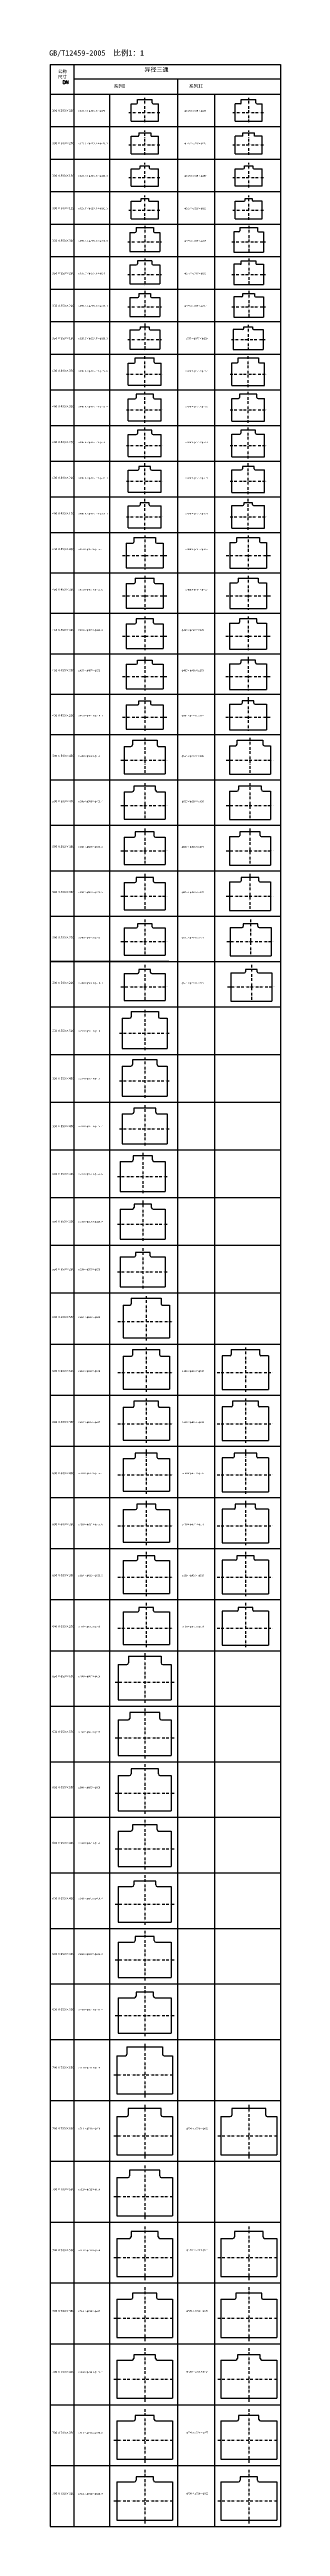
# Model space of a CAD drawing. Header units: inches. Extents: x -2812 to 39570, y -19532 to 26612.
# Drawn here: x -865 to 3438, y -19532 to 26579 of the extents above; entities that cross this region are included whole.
import ezdxf

# ---------------------------------------------------------------- set-up
doc = ezdxf.new("R2010")
doc.units = ezdxf.units.IN
doc.header["$MEASUREMENT"] = 0
doc.linetypes.add('BORDER2', pattern=[0.875, 0.25, -0.125, 0.25, -0.125, 0, -0.125])
doc.layers.add('图层2', color=3, linetype='BORDER2')

msp = doc.modelspace()

# ---------------------------------------------------------------- linework, layer by layer
at = {"ltscale": 30}
for p, q in [((-854, 26299), (3438, 26299)), ((-854, 26299), (-854, -19532)), ((-413, 26299), (-413, -19532)), ((3438, 26299), (3438, -19532)), ((-413, 26031), (3438, 26031)), ((1518, 26031), (1518, -19532)), ((-854, 25750), (3438, 25750)), ((252, 25750), (252, -19532)), ((656, 25245), (656, 25569)), ((656, 25569), (754, 25569)), ((774, 25648), (1047, 25648)), ((774, 25589), (774, 25648)), ((1047, 25589), (1047, 25648)), ((1067, 25569), (1164, 25569)), ((1164, 25245), (1164, 25569)), ((2211, 25750), (2211, -19532)), ((2591, 25244), (2591, 25569)), ((2688, 25569), (2591, 25569)), ((2708, 25589), (2708, 25648)), ((2708, 25648), (2981, 25648)), ((2981, 25589), (2981, 25648)), ((3001, 25569), (3099, 25569)), ((3099, 25244), (3099, 25569)), ((-854, 25145), (3438, 25145)), ((656, 25245), (1164, 25245)), ((656, 24963), (781, 24963)), ((656, 24640), (656, 24963)), ((801, 25031), (1020, 25031)), ((801, 25031), (801, 24983)), ((1020, 25031), (1020, 24983)), ((1040, 24963), (1164, 24963)), ((1164, 24640), (1164, 24963)), ((2591, 25244), (3099, 25244)), ((2591, 24639), (2591, 24964)), ((2735, 24964), (2591, 24964)), ((2735, 25031), (2954, 25031)), ((2735, 24964), (2735, 25031)), ((2954, 24964), (2954, 25031)), ((3099, 24964), (2954, 24964)), ((3099, 24639), (3099, 24964)), ((-854, 24540), (3438, 24540)), ((656, 24640), (1164, 24640)), ((2591, 24639), (3099, 24639)), ((656, 24034), (656, 24358)), ((656, 24358), (806, 24358)), ((656, 24034), (1164, 24034)), ((826, 24378), (826, 24415)), ((826, 24415), (994, 24415)), ((994, 24415), (994, 24378)), ((1014, 24358), (1164, 24358)), ((1164, 24034), (1164, 24358)), ((2591, 24034), (2591, 24359)), ((2591, 24359), (2745, 24359)), ((3099, 24034), (2591, 24034)), ((2765, 24379), (2765, 24415)), ((2765, 24415), (2924, 24415)), ((2924, 24415), (2924, 24379)), ((2944, 24359), (3099, 24359)), ((3099, 24034), (3099, 24359)), ((-854, 23934), (3438, 23934)), ((656, 23753), (820, 23753)), ((656, 23429), (656, 23753)), ((840, 23773), (840, 23807)), ((840, 23807), (981, 23807)), ((981, 23807), (981, 23773)), ((1001, 23753), (1164, 23753)), ((1164, 23429), (1164, 23753)), ((2591, 23429), (2591, 23754)), ((2591, 23754), (2758, 23754)), ((2778, 23774), (2778, 23807)), ((2778, 23807), (2911, 23807)), ((2911, 23807), (2911, 23774)), ((3099, 23754), (2931, 23754)), ((3099, 23429), (3099, 23754)), ((-854, 23329), (3438, 23329)), ((629, 23174), (629, 22819)), ((629, 23174), (726, 23174)), ((656, 23429), (1164, 23429)), ((746, 23267), (746, 23194)), ((746, 23267), (1070, 23267)), ((1070, 23267), (1070, 23194)), ((1090, 23174), (1187, 23174)), ((1187, 23174), (1187, 22819)), ((2566, 23185), (2566, 22808)), ((2662, 23185), (2566, 23185)), ((2591, 23429), (3099, 23429)), ((2682, 23267), (3007, 23267)), ((2682, 23267), (2682, 23205)), ((3007, 23267), (3007, 23205)), ((3027, 23185), (3124, 23185)), ((3124, 23185), (3124, 22808)), ((-854, 22724), (3438, 22724)), ((629, 22819), (1187, 22819)), ((771, 22648), (771, 22589)), ((1044, 22648), (771, 22648)), ((1044, 22648), (1044, 22589)), ((2566, 22808), (3124, 22808)), ((2708, 22600), (2708, 22648)), ((2708, 22648), (2981, 22648)), ((2981, 22648), (2981, 22600)), ((629, 22569), (751, 22569)), ((629, 22569), (629, 22214)), ((629, 22214), (1187, 22214)), ((1064, 22569), (1187, 22569)), ((1187, 22569), (1187, 22214)), ((2688, 22580), (2566, 22580)), ((2566, 22580), (2566, 22203)), ((2566, 22203), (3124, 22203)), ((3001, 22580), (3124, 22580)), ((3124, 22580), (3124, 22203)), ((-854, 22119), (3438, 22119)), ((629, 21964), (629, 21608)), ((629, 21964), (778, 21964)), ((798, 22034), (798, 21984)), ((798, 22034), (1017, 22034)), ((1017, 22034), (1017, 21984)), ((1037, 21964), (1187, 21964)), ((1187, 21964), (1187, 21608)), ((2566, 21975), (2566, 21598)), ((2715, 21975), (2566, 21975)), ((2735, 21995), (2735, 22034)), ((2735, 22034), (2954, 22034)), ((2954, 22034), (2954, 21995)), ((2974, 21975), (3124, 21975)), ((3124, 21975), (3124, 21598)), ((-854, 21513), (3438, 21513)), ((629, 21608), (1187, 21608)), ((629, 21359), (804, 21359)), ((629, 21359), (629, 21003)), ((824, 21419), (824, 21379)), ((824, 21419), (992, 21419)), ((992, 21419), (992, 21379)), ((1012, 21359), (1187, 21359)), ((1187, 21359), (1187, 21003)), ((2736, 21369), (2556, 21369)), ((2556, 21369), (2556, 20992)), ((2566, 21598), (3124, 21598)), ((2756, 21389), (2756, 21419)), ((2756, 21419), (2915, 21419)), ((2915, 21419), (2915, 21389)), ((2935, 21369), (3114, 21369)), ((3114, 21369), (3114, 20992)), ((-854, 20908), (3438, 20908)), ((629, 21003), (1187, 21003)), ((730, 20840), (1086, 20840)), ((730, 20758), (730, 20840)), ((1086, 20758), (1086, 20840)), ((2556, 20992), (3114, 20992)), ((2648, 20840), (3025, 20840)), ((2648, 20768), (2648, 20840)), ((3025, 20840), (3025, 20768)), ((603, 20331), (603, 20738)), ((603, 20738), (710, 20738)), ((603, 20331), (1213, 20331)), ((908, 20738), (908, 20738)), ((1106, 20738), (1213, 20738)), ((1213, 20331), (1213, 20738)), ((2532, 20322), (2532, 20748)), ((2532, 20748), (2628, 20748)), ((2532, 20322), (3142, 20322)), ((2836, 20738), (2837, 20738)), ((3045, 20748), (3142, 20748)), ((3142, 20322), (3142, 20748)), ((-854, 20244), (3438, 20244)), ((603, 20074), (726, 20074)), ((603, 19667), (603, 20074)), ((1070, 20166), (746, 20166)), ((746, 20166), (746, 20094)), ((908, 20074), (908, 20074)), ((1070, 20094), (1070, 20166)), ((1090, 20074), (1213, 20074)), ((1213, 19667), (1213, 20074)), ((2532, 20084), (2654, 20084)), ((2532, 19658), (2532, 20084)), ((2999, 20166), (2674, 20166)), ((2674, 20166), (2674, 20104)), ((2836, 20074), (2837, 20074)), ((2999, 20104), (2999, 20166)), ((3019, 20084), (3142, 20084)), ((3142, 19658), (3142, 20084)), ((-854, 19580), (3438, 19580)), ((603, 19667), (1213, 19667)), ((603, 19410), (751, 19410)), ((603, 19003), (603, 19410)), ((1044, 19490), (771, 19490)), ((771, 19490), (771, 19430)), ((908, 19410), (908, 19410)), ((1044, 19430), (1044, 19490)), ((1064, 19410), (1213, 19410)), ((1213, 19003), (1213, 19410)), ((2532, 19658), (3142, 19658)), ((2532, 19420), (2680, 19420)), ((2532, 18994), (2532, 19420)), ((2973, 19490), (2700, 19490)), ((2700, 19490), (2700, 19440)), ((2836, 19410), (2837, 19410)), ((2973, 19440), (2973, 19490)), ((2993, 19420), (3142, 19420)), ((3142, 18994), (3142, 19420)), ((-854, 18916), (3438, 18916)), ((603, 19003), (1213, 19003)), ((2532, 18994), (3142, 18994)), ((2836, 19273), (2837, 19273)), ((603, 18746), (778, 18746)), ((603, 18339), (603, 18746)), ((1018, 18816), (798, 18816)), ((798, 18816), (798, 18766)), ((908, 18746), (908, 18746)), ((1018, 18766), (1018, 18816)), ((1038, 18746), (1213, 18746)), ((1213, 18339), (1213, 18746)), ((2532, 18756), (2707, 18756)), ((2532, 18330), (2532, 18756)), ((2946, 18816), (2727, 18816)), ((2727, 18816), (2727, 18776)), ((2836, 18746), (2837, 18746)), ((2946, 18776), (2946, 18816)), ((2966, 18756), (3142, 18756)), ((3142, 18330), (3142, 18756)), ((-854, 18252), (3438, 18252)), ((603, 18339), (1213, 18339)), ((603, 18082), (804, 18082)), ((603, 17675), (603, 18082)), ((992, 18143), (824, 18143)), ((824, 18143), (824, 18102)), ((908, 18082), (908, 18082)), ((992, 18102), (992, 18143)), ((1012, 18082), (1213, 18082)), ((1213, 17675), (1213, 18082)), ((2532, 18330), (3142, 18330)), ((2532, 18092), (2737, 18092)), ((2532, 17666), (2532, 18092)), ((2916, 18143), (2757, 18143)), ((2757, 18143), (2757, 18112)), ((2836, 18082), (2837, 18082)), ((2916, 18112), (2916, 18143)), ((2936, 18092), (3142, 18092)), ((3142, 17666), (3142, 18092)), ((-854, 17588), (3438, 17588)), ((603, 17675), (1213, 17675)), ((2532, 17666), (3142, 17666)), ((565, 17390), (565, 16933)), ((565, 17390), (685, 17390)), ((705, 17492), (705, 17410)), ((705, 17492), (1111, 17492)), ((908, 17390), (908, 17390)), ((1111, 17492), (1111, 17410)), ((1131, 17390), (1251, 17390)), ((1251, 17390), (1251, 16933)), ((2492, 17402), (2492, 16922)), ((2492, 17402), (2602, 17402)), ((2622, 17492), (3048, 17492)), ((2622, 17422), (2622, 17492)), ((2834, 17390), (2835, 17390)), ((3048, 17492), (3048, 17422)), ((3068, 17402), (3178, 17402)), ((3178, 17402), (3178, 16922)), ((-854, 16836), (3438, 16836)), ((565, 16933), (1251, 16933)), ((565, 16638), (710, 16638)), ((565, 16638), (565, 16181)), ((730, 16740), (1086, 16740)), ((730, 16740), (730, 16658)), ((908, 16638), (908, 16638)), ((1086, 16658), (1086, 16740)), ((1106, 16638), (1251, 16638)), ((1251, 16638), (1251, 16181)), ((2492, 16922), (3178, 16922)), ((2492, 16650), (2626, 16650)), ((2492, 16650), (2492, 16170)), ((2646, 16740), (3023, 16740)), ((2646, 16740), (2646, 16670)), ((2834, 16638), (2835, 16638)), ((3023, 16740), (3023, 16670)), ((3043, 16650), (3178, 16650)), ((3178, 16650), (3178, 16170)), ((565, 16181), (1251, 16181)), ((2492, 16170), (3178, 16170)), ((-854, 16084), (3438, 16084)), ((565, 15886), (726, 15886)), ((565, 15886), (565, 15429)), ((1070, 15978), (746, 15978)), ((746, 15978), (746, 15906)), ((908, 15886), (908, 15886)), ((1070, 15906), (1070, 15978)), ((1090, 15886), (1251, 15886)), ((1251, 15886), (1251, 15429)), ((2490, 15897), (2651, 15897)), ((2490, 15897), (2490, 15417)), ((2996, 15978), (2671, 15978)), ((2671, 15978), (2671, 15917)), ((2833, 15886), (2833, 15886)), ((2996, 15917), (2996, 15978)), ((3016, 15897), (3176, 15897)), ((3176, 15897), (3176, 15417)), ((-854, 15331), (3438, 15331)), ((565, 15429), (1251, 15429)), ((2490, 15417), (3176, 15417)), ((565, 15134), (752, 15134)), ((565, 15134), (565, 14677)), ((772, 15154), (772, 15213)), ((772, 15213), (1045, 15213)), ((908, 15134), (908, 15134)), ((1045, 15213), (1045, 15154)), ((1065, 15134), (1251, 15134)), ((1251, 15134), (1251, 14677)), ((2490, 15145), (2677, 15145)), ((2490, 15145), (2490, 14665)), ((2970, 15213), (2697, 15213)), ((2697, 15213), (2697, 15165)), ((2833, 15134), (2833, 15134)), ((2970, 15165), (2970, 15213)), ((2990, 15145), (3176, 15145)), ((3176, 15145), (3176, 14665)), ((-854, 14579), (3438, 14579)), ((565, 14677), (1251, 14677)), ((565, 14382), (779, 14382)), ((565, 14382), (565, 13925)), ((799, 14402), (799, 14451)), ((799, 14451), (1018, 14451)), ((908, 14382), (908, 14382)), ((1018, 14451), (1018, 14402)), ((1038, 14382), (1251, 14382)), ((1251, 14382), (1251, 13925)), ((2490, 14665), (3176, 14665)), ((2490, 14393), (2704, 14393)), ((2490, 14393), (2490, 13913)), ((2943, 14451), (2724, 14451)), ((2724, 14451), (2724, 14413)), ((2833, 14382), (2833, 14382)), ((2943, 14413), (2943, 14451)), ((2963, 14393), (3176, 14393)), ((3176, 14393), (3176, 13913)), ((565, 13925), (1251, 13925)), ((2490, 13913), (3176, 13913)), ((2833, 14272), (2833, 14272)), ((2833, 14272), (2833, 14272)), ((-854, 13827), (3438, 13827)), ((528, 13606), (528, 13098)), ((528, 13606), (651, 13606)), ((681, 13720), (681, 13636)), ((681, 13720), (1138, 13720)), ((1138, 13720), (1138, 13636)), ((1168, 13606), (1290, 13606)), ((1290, 13606), (1290, 13098)), ((2488, 13617), (2488, 13087)), ((2488, 13617), (2599, 13617)), ((2629, 13720), (3109, 13720)), ((2629, 13647), (2629, 13720)), ((3109, 13720), (3109, 13647)), ((3139, 13617), (3250, 13617)), ((3250, 13617), (3250, 13087)), ((-854, 12982), (3438, 12982)), ((528, 13098), (1290, 13098)), ((2488, 13087), (3250, 13087)), ((528, 12761), (676, 12761)), ((528, 12761), (528, 12253)), ((1112, 12863), (706, 12863)), ((706, 12863), (706, 12791)), ((1112, 12791), (1112, 12863)), ((1142, 12761), (1290, 12761)), ((1290, 12761), (1290, 12253)), ((2488, 12772), (2626, 12772)), ((2488, 12772), (2488, 12242)), ((3082, 12863), (2656, 12863)), ((2656, 12863), (2656, 12802)), ((3082, 12802), (3082, 12863)), ((3112, 12772), (3250, 12772)), ((3250, 12772), (3250, 12242)), ((-854, 12137), (3438, 12137)), ((528, 12253), (1290, 12253)), ((1087, 12018), (731, 12018)), ((731, 12018), (731, 11936)), ((1087, 11936), (1087, 12018)), ((2488, 12242), (3250, 12242)), ((3058, 12018), (2681, 12018)), ((2681, 12018), (2681, 11947)), ((3058, 11947), (3058, 12018)), ((528, 11916), (711, 11916)), ((528, 11916), (528, 11408)), ((1107, 11916), (1290, 11916)), ((1290, 11916), (1290, 11408)), ((2488, 11927), (2661, 11927)), ((2488, 11927), (2488, 11397)), ((3078, 11927), (3250, 11927)), ((3250, 11927), (3250, 11397)), ((-854, 11292), (3438, 11292)), ((528, 11408), (1290, 11408)), ((528, 11071), (727, 11071)), ((528, 11071), (528, 10563)), ((1071, 11163), (747, 11163)), ((747, 11163), (747, 11091)), ((1071, 11091), (1071, 11163)), ((1091, 11071), (1290, 11071)), ((1290, 11071), (1290, 10563)), ((2488, 11397), (3250, 11397)), ((2488, 11082), (2687, 11082)), ((2488, 11082), (2488, 10552)), ((3032, 11163), (2707, 11163)), ((2707, 11163), (2707, 11102)), ((3032, 11102), (3032, 11163)), ((3052, 11082), (3250, 11082)), ((3250, 11082), (3250, 10552)), ((-854, 10447), (3438, 10447)), ((528, 10563), (1290, 10563)), ((528, 10226), (753, 10226)), ((528, 10226), (528, 9718)), ((1046, 10305), (773, 10305)), ((773, 10305), (773, 10246)), ((1046, 10246), (1046, 10305)), ((1066, 10226), (1290, 10226)), ((1290, 10226), (1290, 9718)), ((2488, 10552), (3250, 10552)), ((2500, 10237), (2725, 10237)), ((2500, 10237), (2500, 9707)), ((3018, 10305), (2745, 10305)), ((2745, 10305), (2745, 10257)), ((3018, 10257), (3018, 10305)), ((3038, 10237), (3262, 10237)), ((3262, 10237), (3262, 9707)), ((528, 9718), (1290, 9718)), ((2500, 9707), (3262, 9707)), ((-854, 9602), (3438, 9602)), ((1359, 9602), (-854, 9602)), ((528, 9381), (528, 8873)), ((528, 9381), (780, 9381)), ((1019, 9451), (800, 9451)), ((800, 9451), (800, 9401)), ((1019, 9401), (1019, 9451)), ((1039, 9381), (1290, 9381)), ((1290, 9381), (1290, 8873)), ((2514, 9392), (2514, 8862)), ((2514, 9392), (2766, 9392)), ((3005, 9451), (2786, 9451)), ((2786, 9451), (2786, 9412)), ((3005, 9412), (3005, 9451)), ((3025, 9392), (3276, 9392)), ((3276, 9392), (3276, 8862)), ((528, 8873), (1290, 8873)), ((2514, 8862), (3276, 8862)), ((-854, 8757), (3438, 8757)), ((491, 8544), (626, 8544)), ((491, 8544), (491, 7985)), ((656, 8671), (656, 8574)), ((656, 8671), (1164, 8671)), ((1164, 8671), (1164, 8574)), ((1194, 8544), (1329, 8544)), ((1329, 8544), (1329, 7985)), ((-854, 7870), (3438, 7870)), ((491, 7985), (1329, 7985)), ((491, 7656), (491, 7097)), ((491, 7656), (651, 7656)), ((1138, 7771), (681, 7771)), ((681, 7771), (681, 7686)), ((1138, 7686), (1138, 7771)), ((1168, 7656), (1329, 7656)), ((1329, 7656), (1329, 7097)), ((-854, 6982), (3438, 6982)), ((491, 7097), (1329, 7097)), ((491, 6768), (491, 6209)), ((491, 6768), (676, 6768)), ((1113, 6870), (706, 6870)), ((706, 6870), (706, 6798)), ((1113, 6798), (1113, 6870)), ((1143, 6768), (1329, 6768)), ((1329, 6768), (1329, 6209)), ((-854, 6094), (3438, 6094)), ((491, 6209), (1329, 6209)), ((454, 5881), (454, 5322)), ((454, 5881), (666, 5881)), ((1051, 5982), (696, 5982)), ((696, 5982), (696, 5911)), ((1051, 5911), (1051, 5982)), ((1081, 5881), (1292, 5881)), ((1292, 5881), (1292, 5322)), ((-854, 5206), (3438, 5206)), ((454, 5322), (1292, 5322)), ((1035, 5084), (711, 5084)), ((711, 5084), (711, 5023)), ((1035, 5023), (1035, 5084)), ((454, 4993), (454, 4434)), ((454, 4993), (681, 4993)), ((1065, 4993), (1292, 4993)), ((1292, 4993), (1292, 4434)), ((-854, 4318), (3438, 4318)), ((454, 4434), (1292, 4434)), ((1010, 4185), (737, 4185)), ((737, 4185), (737, 4125)), ((1010, 4125), (1010, 4185)), ((454, 4105), (454, 3546)), ((454, 4105), (717, 4105)), ((1030, 4105), (1292, 4105)), ((1292, 4105), (1292, 3546)), ((-854, 3431), (3438, 3431)), ((454, 3546), (1292, 3546)), ((657, 3333), (657, 3226)), ((657, 3333), (1216, 3333)), ((1216, 3333), (1216, 3226)), ((504, 3206), (504, 2596)), ((504, 3206), (637, 3206)), ((1236, 3206), (1368, 3206)), ((1368, 3206), (1368, 2596)), ((-854, 2479), (3438, 2479)), ((504, 2596), (1368, 2596)), ((682, 2380), (1190, 2380)), ((682, 2380), (682, 2273)), ((1190, 2273), (1190, 2380)), ((2520, 2380), (3050, 2380)), ((2520, 2380), (2520, 2283)), ((3050, 2283), (3050, 2380)), ((504, 2253), (662, 2253)), ((504, 2253), (504, 1643)), ((1210, 2253), (1368, 2253)), ((1368, 2253), (1368, 1643)), ((2353, 2263), (2353, 1633)), ((2500, 2263), (2353, 2263)), ((3217, 2263), (3070, 2263)), ((3217, 2263), (3217, 1633)), ((-854, 1528), (3438, 1528)), ((504, 1643), (1368, 1643)), ((1165, 1416), (708, 1416)), ((708, 1416), (708, 1322)), ((1165, 1322), (1165, 1416)), ((2353, 1633), (3217, 1633)), ((3025, 1416), (2545, 1416)), ((2545, 1416), (2545, 1332)), ((3025, 1332), (3025, 1416)), ((504, 1302), (504, 692)), ((504, 1302), (688, 1302)), ((1185, 1302), (1368, 1302)), ((1368, 1302), (1368, 692)), ((2525, 1312), (2353, 1312)), ((2353, 1312), (2353, 682)), ((3217, 1312), (3045, 1312)), ((3217, 1312), (3217, 682)), ((-854, 577), (3438, 577)), ((504, 692), (1368, 692)), ((2353, 682), (3217, 682)), ((504, 350), (713, 350)), ((504, 350), (504, -260)), ((1140, 451), (733, 451)), ((733, 451), (733, 370)), ((1140, 370), (1140, 451)), ((1160, 350), (1368, 350)), ((1368, 350), (1368, -260)), ((2353, 360), (2353, -270)), ((2552, 360), (2353, 360)), ((2998, 451), (2572, 451)), ((2572, 451), (2572, 380)), ((2998, 380), (2998, 451)), ((3217, 360), (3018, 360)), ((3217, 360), (3217, -270)), ((-854, -375), (3438, -375)), ((504, -260), (1368, -260)), ((2353, -270), (3217, -270)), ((504, -601), (739, -601)), ((504, -601), (504, -1211)), ((1114, -500), (759, -500)), ((759, -500), (759, -581)), ((1114, -581), (1114, -500)), ((1134, -601), (1368, -601)), ((1368, -601), (1368, -1211)), ((2353, -591), (2353, -1221)), ((2576, -591), (2353, -591)), ((2973, -500), (2596, -500)), ((2596, -500), (2596, -571)), ((2973, -571), (2973, -500)), ((3217, -591), (2993, -591)), ((3217, -591), (3217, -1221)), ((-854, -1326), (3438, -1326)), ((504, -1211), (1368, -1211)), ((2353, -1221), (3217, -1221)), ((504, -1552), (754, -1552)), ((504, -1552), (504, -2162)), ((1098, -1460), (774, -1460)), ((774, -1460), (774, -1532)), ((1098, -1532), (1098, -1460)), ((1118, -1552), (1368, -1552)), ((1368, -1552), (1368, -2162)), ((2353, -1542), (2353, -2172)), ((2602, -1542), (2353, -1542)), ((2947, -1460), (2622, -1460)), ((2622, -1460), (2622, -1522)), ((2947, -1522), (2947, -1460)), ((3217, -1542), (2967, -1542)), ((3217, -1542), (3217, -2172)), ((-854, -2277), (3438, -2277)), ((504, -2162), (1368, -2162)), ((2353, -2172), (3217, -2172)), ((504, -2504), (780, -2504)), ((504, -2504), (504, -3114)), ((1073, -2425), (800, -2425)), ((800, -2425), (800, -2484)), ((1073, -2484), (1073, -2425)), ((1093, -2504), (1368, -2504)), ((1368, -2504), (1368, -3114)), ((2353, -2494), (2353, -3124)), ((2628, -2494), (2353, -2494)), ((2921, -2425), (2648, -2425)), ((2648, -2425), (2648, -2474)), ((2921, -2474), (2921, -2425)), ((3217, -2494), (2941, -2494)), ((3217, -2494), (3217, -3124)), ((504, -3114), (1368, -3114)), ((2353, -3124), (3217, -3124)), ((-854, -3228), (3438, -3228)), ((414, -3485), (574, -3485)), ((414, -3485), (414, -4145)), ((604, -3332), (604, -3455)), ((604, -3332), (1214, -3332)), ((909, -3485), (910, -3485)), ((1214, -3332), (1214, -3455)), ((1244, -3485), (1404, -3485)), ((1404, -3485), (1404, -4145)), ((414, -4145), (1404, -4145)), ((-854, -4262), (3438, -4262)), ((414, -4518), (414, -5178)), ((414, -4518), (600, -4518)), ((1189, -4378), (630, -4378)), ((630, -4378), (630, -4488)), ((909, -4518), (910, -4518)), ((1189, -4488), (1189, -4378)), ((1219, -4518), (1404, -4518)), ((1404, -4518), (1404, -5178)), ((-854, -5296), (3438, -5296)), ((414, -5178), (1404, -5178)), ((1163, -5425), (655, -5425)), ((655, -5425), (655, -5522)), ((1163, -5522), (1163, -5425)), ((414, -5552), (414, -6212)), ((414, -5552), (625, -5552)), ((909, -5552), (910, -5552)), ((1193, -5552), (1404, -5552)), ((1404, -5552), (1404, -6212)), ((-854, -6330), (3438, -6330)), ((414, -6212), (1404, -6212)), ((414, -6586), (651, -6586)), ((414, -6586), (414, -7246)), ((1138, -6472), (681, -6472)), ((681, -6472), (681, -6556)), ((909, -6586), (910, -6586)), ((1138, -6556), (1138, -6472)), ((1168, -6586), (1404, -6586)), ((1404, -6586), (1404, -7246)), ((-854, -7364), (3438, -7364)), ((414, -7246), (1404, -7246)), ((414, -7620), (676, -7620)), ((414, -7620), (414, -8280)), ((1113, -7518), (706, -7518)), ((706, -7518), (706, -7590)), ((909, -7620), (910, -7620)), ((909, -7823), (910, -7823)), ((1113, -7590), (1113, -7518)), ((1143, -7620), (1404, -7620)), ((1404, -7620), (1404, -8280)), ((414, -8280), (1404, -8280)), ((-854, -8398), (3438, -8398)), ((414, -8654), (702, -8654)), ((414, -8654), (414, -9314)), ((1087, -8552), (732, -8552)), ((732, -8552), (732, -8624)), ((909, -8654), (910, -8654)), ((1087, -8624), (1087, -8552)), ((1117, -8654), (1404, -8654)), ((1404, -8654), (1404, -9314)), ((-854, -9432), (3438, -9432)), ((414, -9314), (1404, -9314)), ((1071, -9586), (748, -9586)), ((748, -9586), (748, -9658)), ((1071, -9658), (1071, -9586)), ((414, -9688), (414, -10348)), ((414, -9688), (718, -9688)), ((909, -9688), (910, -9688)), ((1101, -9688), (1404, -9688)), ((1404, -9688), (1404, -10348)), ((-854, -10466), (3438, -10466)), ((414, -10348), (1404, -10348)), ((578, -10603), (578, -10739)), ((578, -10603), (1238, -10603)), ((1238, -10603), (1238, -10739)), ((387, -10769), (548, -10769)), ((387, -10769), (387, -11480)), ((1268, -10769), (1429, -10769)), ((1429, -10769), (1429, -11480)), ((387, -11480), (1429, -11480)), ((-854, -11599), (3438, -11599)), ((387, -11902), (387, -12613)), ((387, -11902), (573, -11902)), ((1213, -11750), (603, -11750)), ((603, -11750), (603, -11872)), ((1213, -11872), (1213, -11750)), ((1243, -11902), (1429, -11902)), ((1429, -11902), (1429, -12613)), ((2326, -11902), (2502, -11902)), ((2326, -11902), (2326, -12613)), ((3162, -11750), (2532, -11750)), ((2532, -11750), (2532, -11872)), ((3162, -11872), (3162, -11750)), ((3192, -11902), (3368, -11902)), ((3368, -11902), (3368, -12613)), ((-854, -12732), (3438, -12732)), ((387, -12613), (1429, -12613)), ((1187, -12896), (628, -12896)), ((628, -12896), (628, -13005)), ((1187, -13005), (1187, -12896)), ((2326, -12613), (3368, -12613)), ((387, -13035), (598, -13035)), ((387, -13035), (387, -13746)), ((1217, -13035), (1429, -13035)), ((1429, -13035), (1429, -13746)), ((387, -13746), (1429, -13746)), ((-854, -13865), (3438, -13865)), ((387, -14169), (387, -14880)), ((387, -14169), (624, -14169)), ((1162, -14041), (654, -14041)), ((654, -14041), (654, -14139)), ((1162, -14139), (1162, -14041)), ((1192, -14169), (1429, -14169)), ((1429, -14169), (1429, -14880)), ((2326, -14169), (2552, -14169)), ((2326, -14169), (2326, -14880)), ((3112, -14041), (2582, -14041)), ((2582, -14041), (2582, -14139)), ((3112, -14139), (3112, -14041)), ((3142, -14169), (3368, -14169)), ((3368, -14169), (3368, -14880)), ((-854, -14999), (3438, -14999)), ((387, -14880), (1429, -14880)), ((1136, -15187), (679, -15187)), ((679, -15187), (679, -15282)), ((1136, -15282), (1136, -15187)), ((2326, -14880), (3368, -14880)), ((3087, -15187), (2607, -15187)), ((2607, -15187), (2607, -15282)), ((3087, -15282), (3087, -15187)), ((387, -15302), (387, -16013)), ((387, -15302), (659, -15302)), ((1156, -15302), (1429, -15302)), ((1429, -15302), (1429, -16013)), ((2326, -15302), (2587, -15302)), ((2326, -15302), (2326, -16013)), ((3107, -15302), (3368, -15302)), ((3368, -15302), (3368, -16013)), ((-854, -16132), (3438, -16132)), ((387, -16013), (1429, -16013)), ((2326, -16013), (3368, -16013)), ((387, -16435), (387, -17146)), ((387, -16435), (675, -16435)), ((1111, -16334), (705, -16334)), ((705, -16334), (705, -16405)), ((1111, -16405), (1111, -16334)), ((1141, -16435), (1429, -16435)), ((1429, -16435), (1429, -17146)), ((2326, -16435), (2604, -16435)), ((2326, -16435), (2326, -17146)), ((3060, -16334), (2634, -16334)), ((2634, -16334), (2634, -16405)), ((3060, -16405), (3060, -16334)), ((3090, -16435), (3368, -16435)), ((3368, -16435), (3368, -17146)), ((-854, -17265), (3438, -17265)), ((387, -17146), (1429, -17146)), ((1086, -17467), (730, -17467)), ((730, -17467), (730, -17538)), ((1086, -17538), (1086, -17467)), ((2326, -17146), (3368, -17146)), ((3035, -17467), (2658, -17467)), ((2658, -17467), (2658, -17538)), ((3035, -17538), (3035, -17467)), ((387, -17568), (387, -18279)), ((387, -17568), (700, -17568)), ((1116, -17568), (1429, -17568)), ((1429, -17568), (1429, -18279)), ((2326, -17568), (2628, -17568)), ((2326, -17568), (2326, -18279)), ((3065, -17568), (3368, -17568)), ((3368, -17568), (3368, -18279)), ((-854, -18398), (3438, -18398)), ((387, -18279), (1429, -18279)), ((2326, -18279), (3368, -18279)), ((387, -18702), (387, -19413)), ((387, -18702), (716, -18702)), ((1070, -18609), (746, -18609)), ((746, -18609), (746, -18672)), ((1070, -18672), (1070, -18609)), ((1100, -18702), (1429, -18702)), ((1429, -18702), (1429, -19413)), ((2326, -18702), (2654, -18702)), ((2326, -18702), (2326, -19413)), ((3009, -18609), (2684, -18609)), ((2684, -18609), (2684, -18672)), ((3009, -18672), (3009, -18609)), ((3039, -18702), (3368, -18702)), ((3368, -18702), (3368, -19413)), ((-854, -19532), (3438, -19532)), ((387, -19413), (1429, -19413)), ((2326, -19413), (3368, -19413))]:
    msp.add_line(p, q, dxfattribs=at)
for centre, radius, start, end in [((754, 25589), 20, 270, 0), ((1067, 25589), 20, 180, 270), ((2688, 25589), 20, 270, 0), ((3001, 25589), 20, 180, 270), ((781, 24983), 20, 270, 0), ((1040, 24983), 20, 180, 270), ((806, 24378), 20, 270, 0), ((1014, 24378), 20, 180, 270), ((2745, 24379), 20, 270, 0), ((2944, 24379), 20, 180, 270), ((820, 23773), 20, 270, 360), ((1001, 23773), 20, 180, 270), ((2758, 23774), 20, 270, 0), ((2931, 23774), 20, 180, 270), ((726, 23194), 20, 270, 0), ((1090, 23194), 20, 180, 270), ((2662, 23205), 20, 270, 0), ((3027, 23205), 20, 180, 270), ((2688, 22600), 20, 270, 0), ((3001, 22600), 20, 180, 270), ((751, 22589), 20, 270, 0), ((1064, 22589), 20, 180, 270), ((778, 21984), 20, 270, 360), ((1037, 21984), 20, 180, 270), ((2715, 21995), 20, 270, 0), ((2974, 21995), 20, 180, 270), ((804, 21379), 20, 270, 0), ((1012, 21379), 20, 180, 270), ((2736, 21389), 20, 270, 0), ((2935, 21389), 20, 180, 270), ((710, 20758), 20, 270, 360), ((1106, 20758), 20, 180, 270), ((2628, 20768), 20, 270, 0), ((3045, 20768), 20, 180, 270), ((726, 20094), 20, 270, 360), ((1090, 20094), 20, 180, 270), ((2654, 20104), 20, 270, 0), ((3019, 20104), 20, 180, 270), ((751, 19430), 20, 270, 360), ((1064, 19430), 20, 180, 270), ((2680, 19440), 20, 270, 0), ((2993, 19440), 20, 180, 270), ((778, 18766), 20, 270, 0), ((1038, 18766), 20, 180, 270), ((2707, 18776), 20, 270, 0), ((2966, 18776), 20, 180, 270), ((804, 18102), 20, 270, 0), ((1012, 18102), 20, 180, 270), ((2737, 18112), 20, 270, 0), ((2936, 18112), 20, 180, 270), ((685, 17410), 20, 270, 360), ((1131, 17410), 20, 180, 270), ((2602, 17422), 20, 270, 360), ((3068, 17422), 20, 180, 270), ((710, 16658), 20, 270, 0), ((1106, 16658), 20, 180, 270), ((2626, 16670), 20, 270, 0), ((3043, 16670), 20, 180, 270), ((726, 15906), 20, 270, 0), ((1090, 15906), 20, 180, 270), ((2651, 15917), 20, 270, 0), ((3016, 15917), 20, 180, 270), ((752, 15154), 20, 270, 360), ((1065, 15154), 20, 180, 270), ((2677, 15165), 20, 270, 360), ((2990, 15165), 20, 180, 270), ((779, 14402), 20, 270, 0), ((1038, 14402), 20, 180, 270), ((2704, 14413), 20, 270, 0), ((2963, 14413), 20, 180, 270), ((651, 13636), 30, 270, 360), ((1168, 13636), 30, 180, 270), ((2599, 13647), 30, 270, 0), ((3139, 13647), 30, 180, 270), ((676, 12791), 30, 270, 0), ((1142, 12791), 30, 180, 270), ((2626, 12802), 30, 270, 0), ((3112, 12802), 30, 180, 270), ((711, 11936), 20, 270, 0), ((1107, 11936), 20, 180, 270), ((2661, 11947), 20, 270, 0), ((3078, 11947), 20, 180, 270), ((727, 11091), 20, 270, 0), ((1091, 11091), 20, 180, 270), ((2687, 11102), 20, 270, 0), ((3052, 11102), 20, 180, 270), ((753, 10246), 20, 270, 0), ((1066, 10246), 20, 180, 270), ((2725, 10257), 20, 270, 0), ((3038, 10257), 20, 180, 270), ((780, 9401), 20, 270, 0), ((1039, 9401), 20, 180, 270), ((2766, 9412), 20, 270, 0), ((3025, 9412), 20, 180, 270), ((626, 8574), 30, 270, 0), ((1194, 8574), 30, 180, 270), ((651, 7686), 30, 270, 0), ((1168, 7686), 30, 180, 270), ((676, 6798), 30, 270, 0), ((1143, 6798), 30, 180, 270), ((666, 5911), 30, 270, 0), ((1081, 5911), 30, 180, 270), ((681, 5023), 30, 270, 0), ((1065, 5023), 30, 180, 270), ((717, 4125), 20, 270, 0), ((1030, 4125), 20, 180, 270), ((637, 3226), 20, 270, 0), ((1236, 3226), 20, 180, 270), ((662, 2273), 20, 270, 0), ((1210, 2273), 20, 180, 270), ((2500, 2283), 20, 270, 0), ((3070, 2283), 20, 180, 270), ((688, 1322), 20, 270, 0), ((1185, 1322), 20, 180, 270), ((2525, 1332), 20, 270, 0), ((3045, 1332), 20, 180, 270), ((713, 370), 20, 270, 0), ((1160, 370), 20, 180, 270), ((2552, 380), 20, 270, 0), ((3018, 380), 20, 180, 270), ((739, -581), 20, 270, 0), ((1134, -581), 20, 180, 270), ((2576, -571), 20, 270, 0), ((2993, -571), 20, 180, 270), ((754, -1532), 20, 270, 0), ((1118, -1532), 20, 180, 270), ((2602, -1522), 20, 270, 0), ((2967, -1522), 20, 180, 270), ((780, -2484), 20, 270, 0), ((1093, -2484), 20, 180, 270), ((2628, -2474), 20, 270, 360), ((2941, -2474), 20, 180, 270), ((574, -3455), 30, 270, 0), ((1244, -3455), 30, 180, 270), ((600, -4488), 30, 270, 0), ((1219, -4488), 30, 180, 270), ((625, -5522), 30, 270, 0), ((1193, -5522), 30, 180, 270), ((651, -6556), 30, 270, 0), ((1168, -6556), 30, 180, 270), ((676, -7590), 30, 270, 0), ((1143, -7590), 30, 180, 270), ((702, -8624), 30, 270, 0), ((1117, -8624), 30, 180, 270), ((718, -9658), 30, 270, 0), ((1101, -9658), 30, 180, 270), ((548, -10739), 30, 270, 0), ((1268, -10739), 30, 180, 270), ((573, -11872), 30, 270, 0), ((1243, -11872), 30, 180, 270), ((2502, -11872), 30, 270, 0), ((3192, -11872), 30, 180, 270), ((598, -13005), 30, 270, 0), ((1217, -13005), 30, 180, 270), ((624, -14139), 30, 270, 0), ((1192, -14139), 30, 180, 270), ((2552, -14139), 30, 270, 0), ((3142, -14139), 30, 180, 270), ((659, -15282), 20, 270, 0), ((1156, -15282), 20, 180, 270), ((2587, -15282), 20, 270, 0), ((3107, -15282), 20, 180, 270), ((675, -16405), 30, 270, 0), ((1141, -16405), 30, 180, 270), ((2604, -16405), 30, 270, 0), ((3090, -16405), 30, 180, 270), ((700, -17538), 30, 270, 0), ((1116, -17538), 30, 180, 270), ((2628, -17538), 30, 270, 0), ((3065, -17538), 30, 180, 270), ((716, -18672), 30, 270, 0), ((1100, -18672), 30, 180, 270), ((2654, -18672), 30, 270, 0), ((3039, -18672), 30, 180, 270)]:
    msp.add_arc(centre, radius, start, end, dxfattribs=at)
at = {"layer": '图层2', "linetype": 'BORDER2', "ltscale": 200}
for p, q in [((613, 25407), (1203, 25407)), ((910, 25224), (910, 25679)), ((2547, 25407), (3138, 25407)), ((2845, 25224), (2845, 25679)), ((910, 24619), (910, 25073)), ((2845, 24619), (2845, 25073)), ((613, 24802), (1203, 24802)), ((910, 24013), (910, 24468)), ((2547, 24802), (3138, 24802)), ((2845, 24013), (2845, 24468)), ((613, 24196), (1203, 24196)), ((2547, 24196), (3138, 24196)), ((613, 23591), (1203, 23591)), ((910, 23408), (910, 23863)), ((2547, 23591), (3138, 23591)), ((2845, 23408), (2845, 23863)), ((908, 23295), (908, 22787)), ((2845, 23295), (2845, 22787)), ((596, 22997), (1221, 22997)), ((908, 22690), (908, 22182)), ((2534, 22997), (3159, 22997)), ((2845, 22690), (2845, 22182)), ((596, 22391), (1221, 22391)), ((2534, 22391), (3159, 22391)), ((596, 21786), (1221, 21786)), ((908, 22085), (908, 21576)), ((2534, 21786), (3159, 21786)), ((2845, 22085), (2845, 21576)), ((908, 21480), (908, 20971)), ((2836, 21455), (2836, 20967)), ((596, 21181), (1221, 21181)), ((908, 20296), (908, 20870)), ((2524, 21181), (3149, 21181)), ((2837, 20296), (2837, 20870)), ((570, 20535), (1248, 20535)), ((2499, 20535), (3177, 20535)), ((570, 19871), (1248, 19871)), ((908, 19632), (908, 20206)), ((2499, 19871), (3177, 19871)), ((2837, 19632), (2837, 20206)), ((908, 18968), (908, 19542)), ((2837, 18968), (2837, 19542)), ((570, 19207), (1248, 19207)), ((2499, 19207), (3177, 19207)), ((570, 18543), (1248, 18543)), ((908, 18304), (908, 18878)), ((2499, 18543), (3177, 18543)), ((2837, 18304), (2837, 18878)), ((908, 17640), (908, 18214)), ((2837, 17640), (2837, 18214)), ((570, 17879), (1248, 17879)), ((908, 17531), (908, 16902)), ((2499, 17879), (3177, 17879)), ((2835, 17531), (2835, 16902)), ((497, 17162), (1326, 17162)), ((2423, 17162), (3252, 17162)), ((908, 16779), (908, 16150)), ((2835, 16779), (2835, 16150)), ((497, 16410), (1326, 16410)), ((2423, 16410), (3252, 16410)), ((908, 16027), (908, 15398)), ((2833, 16027), (2833, 15398)), ((497, 15657), (1326, 15657)), ((908, 15275), (908, 14646)), ((2422, 15657), (3251, 15657)), ((2833, 15275), (2833, 14646)), ((497, 14905), (1326, 14905)), ((2422, 14905), (3251, 14905)), ((908, 14522), (908, 13894)), ((2833, 14522), (2833, 13894)), ((497, 14153), (1326, 14153)), ((2422, 14153), (3251, 14153)), ((909, 13766), (909, 13068)), ((2869, 13766), (2869, 13068)), ((466, 13352), (1342, 13352)), ((909, 12921), (909, 12223)), ((2426, 13352), (3302, 13352)), ((2869, 12921), (2869, 12223)), ((466, 12507), (1342, 12507)), ((2426, 12507), (3302, 12507)), ((909, 12076), (909, 11378)), ((2869, 12076), (2869, 11378)), ((466, 11662), (1342, 11662)), ((2426, 11662), (3302, 11662)), ((909, 11231), (909, 10533)), ((2869, 11231), (2869, 10533)), ((466, 10817), (1342, 10817)), ((2426, 10817), (3302, 10817)), ((909, 10386), (909, 9688)), ((2881, 10386), (2881, 9688)), ((466, 9972), (1342, 9972)), ((2438, 9972), (3314, 9972)), ((909, 9541), (909, 8843)), ((2895, 9541), (2895, 8843)), ((466, 9127), (1342, 9127)), ((2452, 9127), (3328, 9127)), ((910, 8703), (910, 7944)), ((438, 8265), (1386, 8265)), ((910, 7816), (910, 7056)), ((438, 7377), (1386, 7377)), ((910, 6928), (910, 6168)), ((438, 6489), (1386, 6489)), ((873, 6040), (873, 5280)), ((402, 5601), (1350, 5601)), ((873, 5152), (873, 4393)), ((402, 4713), (1350, 4713)), ((873, 4265), (873, 3505)), ((402, 3826), (1350, 3826)), ((936, 3371), (936, 2530)), ((409, 2901), (1439, 2901)), ((936, 2418), (936, 1577)), ((2785, 2418), (2785, 1577)), ((409, 1948), (1439, 1948)), ((2257, 1948), (3287, 1948)), ((936, 1467), (936, 626)), ((2785, 1467), (2785, 626)), ((409, 997), (1439, 997)), ((2257, 997), (3287, 997)), ((936, 515), (936, -325)), ((2785, 515), (2785, -325)), ((409, 45), (1439, 45)), ((2257, 45), (3287, 45)), ((936, -436), (936, -1276)), ((2785, -436), (2785, -1276)), ((409, -906), (1439, -906)), ((2257, -906), (3287, -906)), ((936, -1387), (936, -2228)), ((2785, -1387), (2785, -2228)), ((409, -1857), (1439, -1857)), ((2257, -1857), (3287, -1857)), ((936, -2339), (936, -3179)), ((2785, -2339), (2785, -3179)), ((409, -2809), (1439, -2809)), ((2257, -2809), (3287, -2809)), ((909, -3273), (909, -4200)), ((357, -3815), (1463, -3815)), ((909, -4307), (909, -5234)), ((357, -4848), (1463, -4848)), ((909, -5341), (909, -6268)), ((357, -5882), (1463, -5882)), ((909, -6375), (909, -7302)), ((357, -6916), (1463, -6916)), ((909, -7408), (909, -8335)), ((357, -7950), (1463, -7950)), ((909, -8442), (909, -9369)), ((357, -8984), (1463, -8984)), ((909, -9476), (909, -10403)), ((357, -10018), (1463, -10018)), ((908, -10546), (908, -11549)), ((334, -11124), (1448, -11124)), ((908, -11680), (908, -12683)), ((2847, -11680), (2847, -12683)), ((334, -12258), (1448, -12258)), ((2273, -12258), (3387, -12258)), ((908, -12813), (908, -13816)), ((334, -13391), (1448, -13391)), ((908, -13946), (908, -14949)), ((2847, -13946), (2847, -14949)), ((334, -14524), (1448, -14524)), ((2273, -14524), (3387, -14524)), ((908, -15080), (908, -16082)), ((2847, -15080), (2847, -16082)), ((334, -15657), (1448, -15657)), ((2273, -15657), (3387, -15657)), ((908, -16213), (908, -17216)), ((2847, -16213), (2847, -17216)), ((334, -16791), (1448, -16791)), ((2273, -16791), (3387, -16791)), ((908, -17346), (908, -18349)), ((2847, -17346), (2847, -18349)), ((334, -17924), (1448, -17924)), ((2273, -17924), (3387, -17924)), ((908, -18479), (908, -19482)), ((2847, -18479), (2847, -19482)), ((334, -19057), (1448, -19057)), ((2273, -19057), (3387, -19057))]:
    msp.add_line(p, q, dxfattribs=at)

# ---------------------------------------------------------------- texts
at = {"attachment_point": 1}
for s, insert, char_height, width in [('GB/T12459-2005  {\\fSimSun|b0|i0|c134|p54;比例1：1}', (-871, 26564), 100, 3024.46), ('{\\fSimSun|b0|i0|c134|p54;\\H2x;公称尺寸\\Ftxt.shx|c0;\\H1.666x;  \\H0.6002x;DN}', (-707, 26200), 30, 215.84), ('{\\fSimSun|b0|i0|c134|p54;系列}I', (332, 25929), 60, 228.89), ('{\\fSimSun|b0|i0|c134|p54;异径三通}', (904, 26246), 80, 557.73), ('{\\fSimSun|b0|i0|c134|p54;系列}II', (1735, 25929), 60, 319.74), ('{\\fSimSun|b0|i0|c134|p54;φ323.9×\\fSimSun|b0|i0|c134|p6;φ323.9×φ273}', (-333, 25452), 30, 627.16), ('{\\fSimSun|b0|i0|c134|p54;φ325×\\fSimSun|b0|i0|c134|p6;φ325×φ273}', (1644, 25452), 30, 627.16), ('{\\fSimSun|b0|i0|c134|p54;φ323.9×\\fSimSun|b0|i0|c134|p6;φ323.9×φ219.1}', (-333, 24847), 30, 627.16), ('{\\fSimSun|b0|i0|c134|p54;φ325×\\fSimSun|b0|i0|c134|p6;φ325×φ219}', (1644, 24847), 30, 627.16), ('{\\fSimSun|b0|i0|c134|p54;φ323.9×\\fSimSun|b0|i0|c134|p6;φ323.9×φ168.3}', (-333, 24242), 30, 627.16), ('{\\fSimSun|b0|i0|c134|p54;φ325×\\fSimSun|b0|i0|c134|p6;φ325×φ159}', (1644, 24242), 30, 627.16), ('{\\fSimSun|b0|i0|c134|p54;φ323.9×\\fSimSun|b0|i0|c134|p6;φ323.9×φ141.3}', (-333, 23636), 30, 627.16), ('{\\fSimSun|b0|i0|c134|p54;φ325×\\fSimSun|b0|i0|c134|p6;φ325×φ133}', (1644, 23636), 30, 627.16), ('{\\fSimSun|b0|i0|c134|p54;φ355.6×\\fSimSun|b0|i0|c134|p6;φ355.6×φ323.9}', (-333, 23031), 30, 627.16), ('{\\fSimSun|b0|i0|c134|p54;φ377×\\fSimSun|b0|i0|c134|p6;φ377×φ325}', (1644, 23031), 30, 627.16), ('{\\fSimSun|b0|i0|c134|p54;φ355.6×\\fSimSun|b0|i0|c134|p6;φ355.6×φ273}', (-333, 22426), 30, 627.16), ('{\\fSimSun|b0|i0|c134|p54;φ377×\\fSimSun|b0|i0|c134|p6;φ377×φ273}', (1644, 22426), 30, 627.16), ('{\\fSimSun|b0|i0|c134|p54;φ355.6×\\fSimSun|b0|i0|c134|p6;φ355.6×φ219.1}', (-333, 21821), 30, 627.16), ('{\\fSimSun|b0|i0|c134|p54;φ377×\\fSimSun|b0|i0|c134|p6;φ377×φ219}', (1644, 21821), 30, 627.16), ('{\\fSimSun|b0|i0|c134|p54;φ355.6×\\fSimSun|b0|i0|c134|p6;φ355.6×φ168.3}', (-333, 21215), 30, 627.16), ('{\\fSimSun|b0|i0|c134|p54;φ377×\\fSimSun|b0|i0|c134|p6;φ377×φ159}', (1666, 21215), 30, 627.16), ('{\\fSimSun|b0|i0|c134|p54;φ406.4×\\fSimSun|b0|i0|c134|p6;φ406.4×φ355.6}', (-333, 20610), 30, 585.4), ('{\\fSimSun|b0|i0|c134|p54;φ426×\\fSimSun|b0|i0|c134|p6;φ426×φ377}', (1666, 20610), 30, 627.16), ('{\\fSimSun|b0|i0|c134|p54;φ406.4×\\fSimSun|b0|i0|c134|p6;φ406.4×φ323.9}', (-333, 19946), 30, 585.4), ('{\\fSimSun|b0|i0|c134|p54;φ426×\\fSimSun|b0|i0|c134|p6;φ426×φ325}', (1666, 19946), 30, 627.16), ('{\\fSimSun|b0|i0|c134|p54;φ406.4×\\fSimSun|b0|i0|c134|p6;φ406.4×φ273}', (-333, 19282), 30, 585.4), ('{\\fSimSun|b0|i0|c134|p54;φ426×\\fSimSun|b0|i0|c134|p6;φ426×φ273}', (1666, 19282), 30, 627.16), ('{\\fSimSun|b0|i0|c134|p54;φ406.4×\\fSimSun|b0|i0|c134|p6;φ406.4×φ219.1}', (-333, 18618), 30, 585.4), ('{\\fSimSun|b0|i0|c134|p54;φ426×\\fSimSun|b0|i0|c134|p6;φ426×φ219}', (1666, 18618), 30, 627.16), ('{\\fSimSun|b0|i0|c134|p54;φ406.4×\\fSimSun|b0|i0|c134|p6;φ406.4×φ168.3}', (-333, 17954), 30, 585.4), ('{\\fSimSun|b0|i0|c134|p54;φ426×\\fSimSun|b0|i0|c134|p6;φ426×φ159}', (1666, 17954), 30, 627.16), ('{\\fSimSun|b0|i0|c134|p54;φ457×\\fSimSun|b0|i0|c134|p6;φ457×φ406.4}', (-333, 17290), 30, 585.4), ('{\\fSimSun|b0|i0|c134|p54;φ480×\\fSimSun|b0|i0|c134|p6;φ480×φ426}', (1666, 17290), 30, 627.16), ('{\\fSimSun|b0|i0|c134|p54;φ457×\\fSimSun|b0|i0|c134|p6;φ457×φ355.6}', (-333, 16538), 30, 585.4), ('{\\fSimSun|b0|i0|c134|p54;φ480×\\fSimSun|b0|i0|c134|p6;φ480×φ377}', (1666, 16538), 30, 627.16), ('{\\fSimSun|b0|i0|c134|p54;φ457×\\fSimSun|b0|i0|c134|p6;φ457×φ323.9}', (-333, 15786), 30, 585.4), ('{\\fSimSun|b0|i0|c134|p54;φ480×\\fSimSun|b0|i0|c134|p6;φ480×φ325}', (1596, 15786), 30, 627.16), ('{\\fSimSun|b0|i0|c134|p54;φ457×\\fSimSun|b0|i0|c134|p6;φ457×φ273}', (-333, 15034), 30, 585.4), ('{\\fSimSun|b0|i0|c134|p54;φ480×\\fSimSun|b0|i0|c134|p6;φ480×φ273}', (1596, 15034), 30, 627.16), ('{\\fSimSun|b0|i0|c134|p54;φ457×\\fSimSun|b0|i0|c134|p6;φ457×φ219.1}', (-333, 14193), 30, 585.4), ('{\\fSimSun|b0|i0|c134|p54;φ480×\\fSimSun|b0|i0|c134|p6;φ480×φ219}', (1596, 14193), 30, 627.16), ('{\\fSimSun|b0|i0|c134|p54;φ508×\\fSimSun|b0|i0|c134|p6;φ508×φ457}', (-333, 13441), 30, 585.4), ('{\\fSimSun|b0|i0|c134|p54;φ530×\\fSimSun|b0|i0|c134|p6;φ530×φ480}', (1596, 13441), 30, 627.16), ('{\\fSimSun|b0|i0|c134|p54;φ508×\\fSimSun|b0|i0|c134|p6;φ508×φ406.4}', (-333, 12596), 30, 585.4), ('{\\fSimSun|b0|i0|c134|p54;φ530×\\fSimSun|b0|i0|c134|p6;φ530×φ426}', (1596, 12596), 30, 627.16), ('{\\fSimSun|b0|i0|c134|p54;φ508×\\fSimSun|b0|i0|c134|p6;φ508×φ355.6}', (-333, 11751), 30, 585.4), ('{\\fSimSun|b0|i0|c134|p54;φ530×\\fSimSun|b0|i0|c134|p6;φ530×φ377}', (1596, 11751), 30, 627.16), ('{\\fSimSun|b0|i0|c134|p54;φ508×\\fSimSun|b0|i0|c134|p6;φ508×φ323.9}', (-333, 10906), 30, 585.4), ('{\\fSimSun|b0|i0|c134|p54;φ530×\\fSimSun|b0|i0|c134|p6;φ530×φ325}', (1596, 10906), 30, 627.16), ('{\\fSimSun|b0|i0|c134|p54;φ508×\\fSimSun|b0|i0|c134|p6;φ508×φ273}', (-333, 10061), 30, 585.4), ('{\\fSimSun|b0|i0|c134|p54;φ530×\\fSimSun|b0|i0|c134|p6;φ530×φ273}', (1596, 10061), 30, 627.16), ('{\\fSimSun|b0|i0|c134|p54;φ508×\\fSimSun|b0|i0|c134|p6;φ508×φ219.1}', (-333, 9216), 30, 585.4), ('{\\fSimSun|b0|i0|c134|p54;φ530×\\fSimSun|b0|i0|c134|p6;φ530×φ219}', (1596, 9216), 30, 627.16), ('{\\fSimSun|b0|i0|c134|p54;φ559×\\fSimSun|b0|i0|c134|p6;φ559×φ508}', (-333, 8323), 30, 585.4), ('{\\fSimSun|b0|i0|c134|p54;φ559×\\fSimSun|b0|i0|c134|p6;φ559×φ457}', (-333, 7435), 30, 585.4), ('{\\fSimSun|b0|i0|c134|p54;φ559×\\fSimSun|b0|i0|c134|p6;φ559×φ406.4}', (-333, 6548), 30, 585.4), ('{\\fSimSun|b0|i0|c134|p54;φ559×\\fSimSun|b0|i0|c134|p6;φ559×φ355.6}', (-333, 5660), 30, 585.4), ('{\\fSimSun|b0|i0|c134|p54;φ559×\\fSimSun|b0|i0|c134|p6;φ559×φ323.9}', (-333, 4772), 30, 585.4), ('{\\fSimSun|b0|i0|c134|p54;φ559×\\fSimSun|b0|i0|c134|p6;φ559×φ273}', (-333, 3884), 30, 585.4), ('{\\fSimSun|b0|i0|c134|p54;φ610×\\fSimSun|b0|i0|c134|p6;φ610×φ559}', (-333, 2995), 30, 585.4), ('{\\fSimSun|b0|i0|c134|p54;φ610×\\fSimSun|b0|i0|c134|p6;φ610×φ508}', (-333, 1991), 30, 585.4), ('{\\fSimSun|b0|i0|c134|p54;φ630×\\fSimSun|b0|i0|c134|p6;φ630×φ530}', (1598, 1991), 30, 585.4), ('{\\fSimSun|b0|i0|c134|p54;φ610×\\fSimSun|b0|i0|c134|p6;φ610×φ457}', (-333, 1040), 30, 585.4), ('{\\fSimSun|b0|i0|c134|p54;φ630×\\fSimSun|b0|i0|c134|p6;φ630×φ480}', (1598, 1040), 30, 585.4), ('{\\fSimSun|b0|i0|c134|p54;φ610×\\fSimSun|b0|i0|c134|p6;φ610×φ406.4}', (-333, 89), 30, 585.4), ('{\\fSimSun|b0|i0|c134|p54;φ630×\\fSimSun|b0|i0|c134|p6;φ630×φ426}', (1598, 89), 30, 585.4), ('{\\fSimSun|b0|i0|c134|p54;φ610×\\fSimSun|b0|i0|c134|p6;φ610×φ355.6}', (-333, -862), 30, 585.4), ('{\\fSimSun|b0|i0|c134|p54;φ630×\\fSimSun|b0|i0|c134|p6;φ630×φ377}', (1598, -862), 30, 585.4), ('{\\fSimSun|b0|i0|c134|p54;φ610×\\fSimSun|b0|i0|c134|p6;φ610×φ323.9}', (-333, -1814), 30, 585.4), ('{\\fSimSun|b0|i0|c134|p54;φ630×\\fSimSun|b0|i0|c134|p6;φ630×φ325}', (1598, -1814), 30, 585.4), ('{\\fSimSun|b0|i0|c134|p54;φ610×\\fSimSun|b0|i0|c134|p6;φ610×φ273}', (-333, -2765), 30, 585.4), ('{\\fSimSun|b0|i0|c134|p54;φ630×\\fSimSun|b0|i0|c134|p6;φ630×φ273}', (1598, -2765), 30, 585.4), ('{\\fSimSun|b0|i0|c134|p54;φ660×\\fSimSun|b0|i0|c134|p6;φ660×φ610}', (-333, -3692), 30, 585.4), ('{\\fSimSun|b0|i0|c134|p54;φ660×\\fSimSun|b0|i0|c134|p6;φ660×φ559}', (-333, -4726), 30, 585.4), ('{\\fSimSun|b0|i0|c134|p54;φ660×\\fSimSun|b0|i0|c134|p6;φ660×φ508}', (-333, -5760), 30, 585.4), ('{\\fSimSun|b0|i0|c134|p54;φ660×\\fSimSun|b0|i0|c134|p6;φ660×φ457}', (-333, -6794), 30, 585.4), ('{\\fSimSun|b0|i0|c134|p54;φ660×\\fSimSun|b0|i0|c134|p6;φ660×φ406.4}', (-333, -7828), 30, 585.4), ('{\\fSimSun|b0|i0|c134|p54;φ660×\\fSimSun|b0|i0|c134|p6;φ660×φ355.6}', (-333, -8862), 30, 585.4), ('{\\fSimSun|b0|i0|c134|p54;φ660×\\fSimSun|b0|i0|c134|p6;φ660×φ323.9}', (-333, -9896), 30, 585.4), ('{\\fSimSun|b0|i0|c134|p54;φ711×\\fSimSun|b0|i0|c134|p6;φ711×φ660}', (-333, -10976), 30, 585.4), ('{\\fSimSun|b0|i0|c134|p54;φ711×\\fSimSun|b0|i0|c134|p6;φ711×φ610}', (-333, -12109), 30, 585.4), ('{\\fSimSun|b0|i0|c134|p54;φ720×\\fSimSun|b0|i0|c134|p6;φ720×φ630}', (1680, -12109), 30, 585.4), ('{\\fSimSun|b0|i0|c134|p54;φ711×\\fSimSun|b0|i0|c134|p6;φ711×φ559}', (-333, -13242), 30, 585.4), ('{\\fSimSun|b0|i0|c134|p54;φ711×\\fSimSun|b0|i0|c134|p6;φ711×φ508}', (-333, -14375), 30, 585.4), ('{\\fSimSun|b0|i0|c134|p54;φ720×\\fSimSun|b0|i0|c134|p6;φ720×φ530}', (1680, -14370), 30, 585.4), ('{\\fSimSun|b0|i0|c134|p54;φ711×\\fSimSun|b0|i0|c134|p6;φ711×φ457}', (-333, -15509), 30, 585.4), ('{\\fSimSun|b0|i0|c134|p54;φ720×\\fSimSun|b0|i0|c134|p6;φ720×φ480}', (1680, -15503), 30, 585.4), ('{\\fSimSun|b0|i0|c134|p54;φ711×\\fSimSun|b0|i0|c134|p6;φ711×φ406.4}', (-333, -16642), 30, 585.4), ('{\\fSimSun|b0|i0|c134|p54;φ720×\\fSimSun|b0|i0|c134|p6;φ720×φ426}', (1680, -16636), 30, 585.4), ('{\\fSimSun|b0|i0|c134|p54;φ711×\\fSimSun|b0|i0|c134|p6;φ711×φ355.6}', (-333, -17775), 30, 585.4), ('{\\fSimSun|b0|i0|c134|p54;φ720×\\fSimSun|b0|i0|c134|p6;φ720×φ377}', (1680, -17769), 30, 585.4), ('{\\fSimSun|b0|i0|c134|p54;φ720×\\fSimSun|b0|i0|c134|p6;φ720×φ325}', (1680, -18903), 30, 585.4), ('{\\fSimSun|b0|i0|c134|p54;φ711×\\fSimSun|b0|i0|c134|p6;φ711×φ323.9}', (-333, -18909), 30, 585.4)]:
    msp.add_mtext(s, dxfattribs=dict(at, insert=insert, char_height=char_height, width=width))
at = {"ltscale": 30, "char_height": 40, "width": 443.05, "attachment_point": 1}
for s, insert in [('{\\f@SimSun|b0|i0|c134|p2;300×300×250}', (-815, 25461)), ('{\\f@SimSun|b0|i0|c134|p2;300×300×200}', (-815, 24855)), ('{\\f@SimSun|b0|i0|c134|p2;300×300×150}', (-815, 24250)), ('{\\f@SimSun|b0|i0|c134|p2;300×300×125}', (-815, 23645)), ('{\\f@SimSun|b0|i0|c134|p2;350×350×300}', (-815, 23040)), ('{\\f@SimSun|b0|i0|c134|p2;350×350×250}', (-815, 22434)), ('{\\f@SimSun|b0|i0|c134|p2;350×350×200}', (-815, 21829)), ('{\\f@SimSun|b0|i0|c134|p2;350×350×150}', (-815, 21224)), ('{\\f@SimSun|b0|i0|c134|p2;400×400×350}', (-815, 20619)), ('{\\f@SimSun|b0|i0|c134|p2;400×400×300}', (-815, 19955)), ('{\\f@SimSun|b0|i0|c134|p2;400×400×250}', (-815, 19291)), ('{\\f@SimSun|b0|i0|c134|p2;400×400×200}', (-815, 18627)), ('{\\f@SimSun|b0|i0|c134|p2;400×400×150}', (-815, 17963)), ('{\\f@SimSun|b0|i0|c134|p2;450×450×400}', (-815, 17299)), ('{\\f@SimSun|b0|i0|c134|p2;450×450×350}', (-815, 16546)), ('{\\f@SimSun|b0|i0|c134|p2;450×450×300}', (-815, 15794)), ('{\\f@SimSun|b0|i0|c134|p2;450×450×250}', (-815, 15042)), ('{\\f@SimSun|b0|i0|c134|p2;450×450×200}', (-815, 14202)), ('{\\f@SimSun|b0|i0|c134|p2;500×500×450}', (-815, 13450)), ('{\\f@SimSun|b0|i0|c134|p2;500×500×400}', (-815, 12605)), ('{\\f@SimSun|b0|i0|c134|p2;500×500×350}', (-815, 11760)), ('{\\f@SimSun|b0|i0|c134|p2;500×500×300}', (-815, 10915)), ('{\\f@SimSun|b0|i0|c134|p2;500×500×250}', (-815, 10070)), ('{\\f@SimSun|b0|i0|c134|p2;500×500×200}', (-815, 9225)), ('{\\f@SimSun|b0|i0|c134|p2;550×550×500}', (-815, 8332)), ('{\\f@SimSun|b0|i0|c134|p2;550×550×450}', (-815, 7444)), ('{\\f@SimSun|b0|i0|c134|p2;550×550×400}', (-815, 6556)), ('{\\f@SimSun|b0|i0|c134|p2;550×550×350}', (-815, 5668)), ('{\\f@SimSun|b0|i0|c134|p2;550×550×300}', (-815, 4781)), ('{\\f@SimSun|b0|i0|c134|p2;550×550×250}', (-815, 3893)), ('{\\f@SimSun|b0|i0|c134|p2;600×600×550}', (-815, 3003)), ('{\\f@SimSun|b0|i0|c134|p2;600×600×500}', (-815, 2000)), ('{\\f@SimSun|b0|i0|c134|p2;600×600×450}', (-815, 1049)), ('{\\f@SimSun|b0|i0|c134|p2;600×600×400}', (-815, 97)), ('{\\f@SimSun|b0|i0|c134|p2;600×600×350}', (-815, -854)), ('{\\f@SimSun|b0|i0|c134|p2;600×600×300}', (-815, -1805)), ('{\\f@SimSun|b0|i0|c134|p2;600×600×250}', (-815, -2757)), ('{\\f@SimSun|b0|i0|c134|p2;650×650×600}', (-815, -3684)), ('{\\f@SimSun|b0|i0|c134|p2;650×650×550}', (-815, -4718)), ('{\\f@SimSun|b0|i0|c134|p2;650×650×500}', (-815, -5752)), ('{\\f@SimSun|b0|i0|c134|p2;650×650×450}', (-815, -6786)), ('{\\f@SimSun|b0|i0|c134|p2;650×650×400}', (-815, -7820)), ('{\\f@SimSun|b0|i0|c134|p2;650×650×350}', (-815, -8853)), ('{\\f@SimSun|b0|i0|c134|p2;650×650×300}', (-815, -9887)), ('{\\f@SimSun|b0|i0|c134|p2;700×700×650}', (-815, -10967)), ('{\\f@SimSun|b0|i0|c134|p2;700×700×600}', (-815, -12101)), ('{\\f@SimSun|b0|i0|c134|p2;700×700×550}', (-815, -13234)), ('{\\f@SimSun|b0|i0|c134|p2;700×700×500}', (-815, -14367)), ('{\\f@SimSun|b0|i0|c134|p2;700×700×450}', (-815, -15500)), ('{\\f@SimSun|b0|i0|c134|p2;700×700×400}', (-815, -16634)), ('{\\f@SimSun|b0|i0|c134|p2;700×700×350}', (-815, -17767)), ('{\\f@SimSun|b0|i0|c134|p2;700×700×300}', (-815, -18900))]:
    msp.add_mtext(s, dxfattribs=dict(at, insert=insert))

doc.saveas('drawing.dxf')
